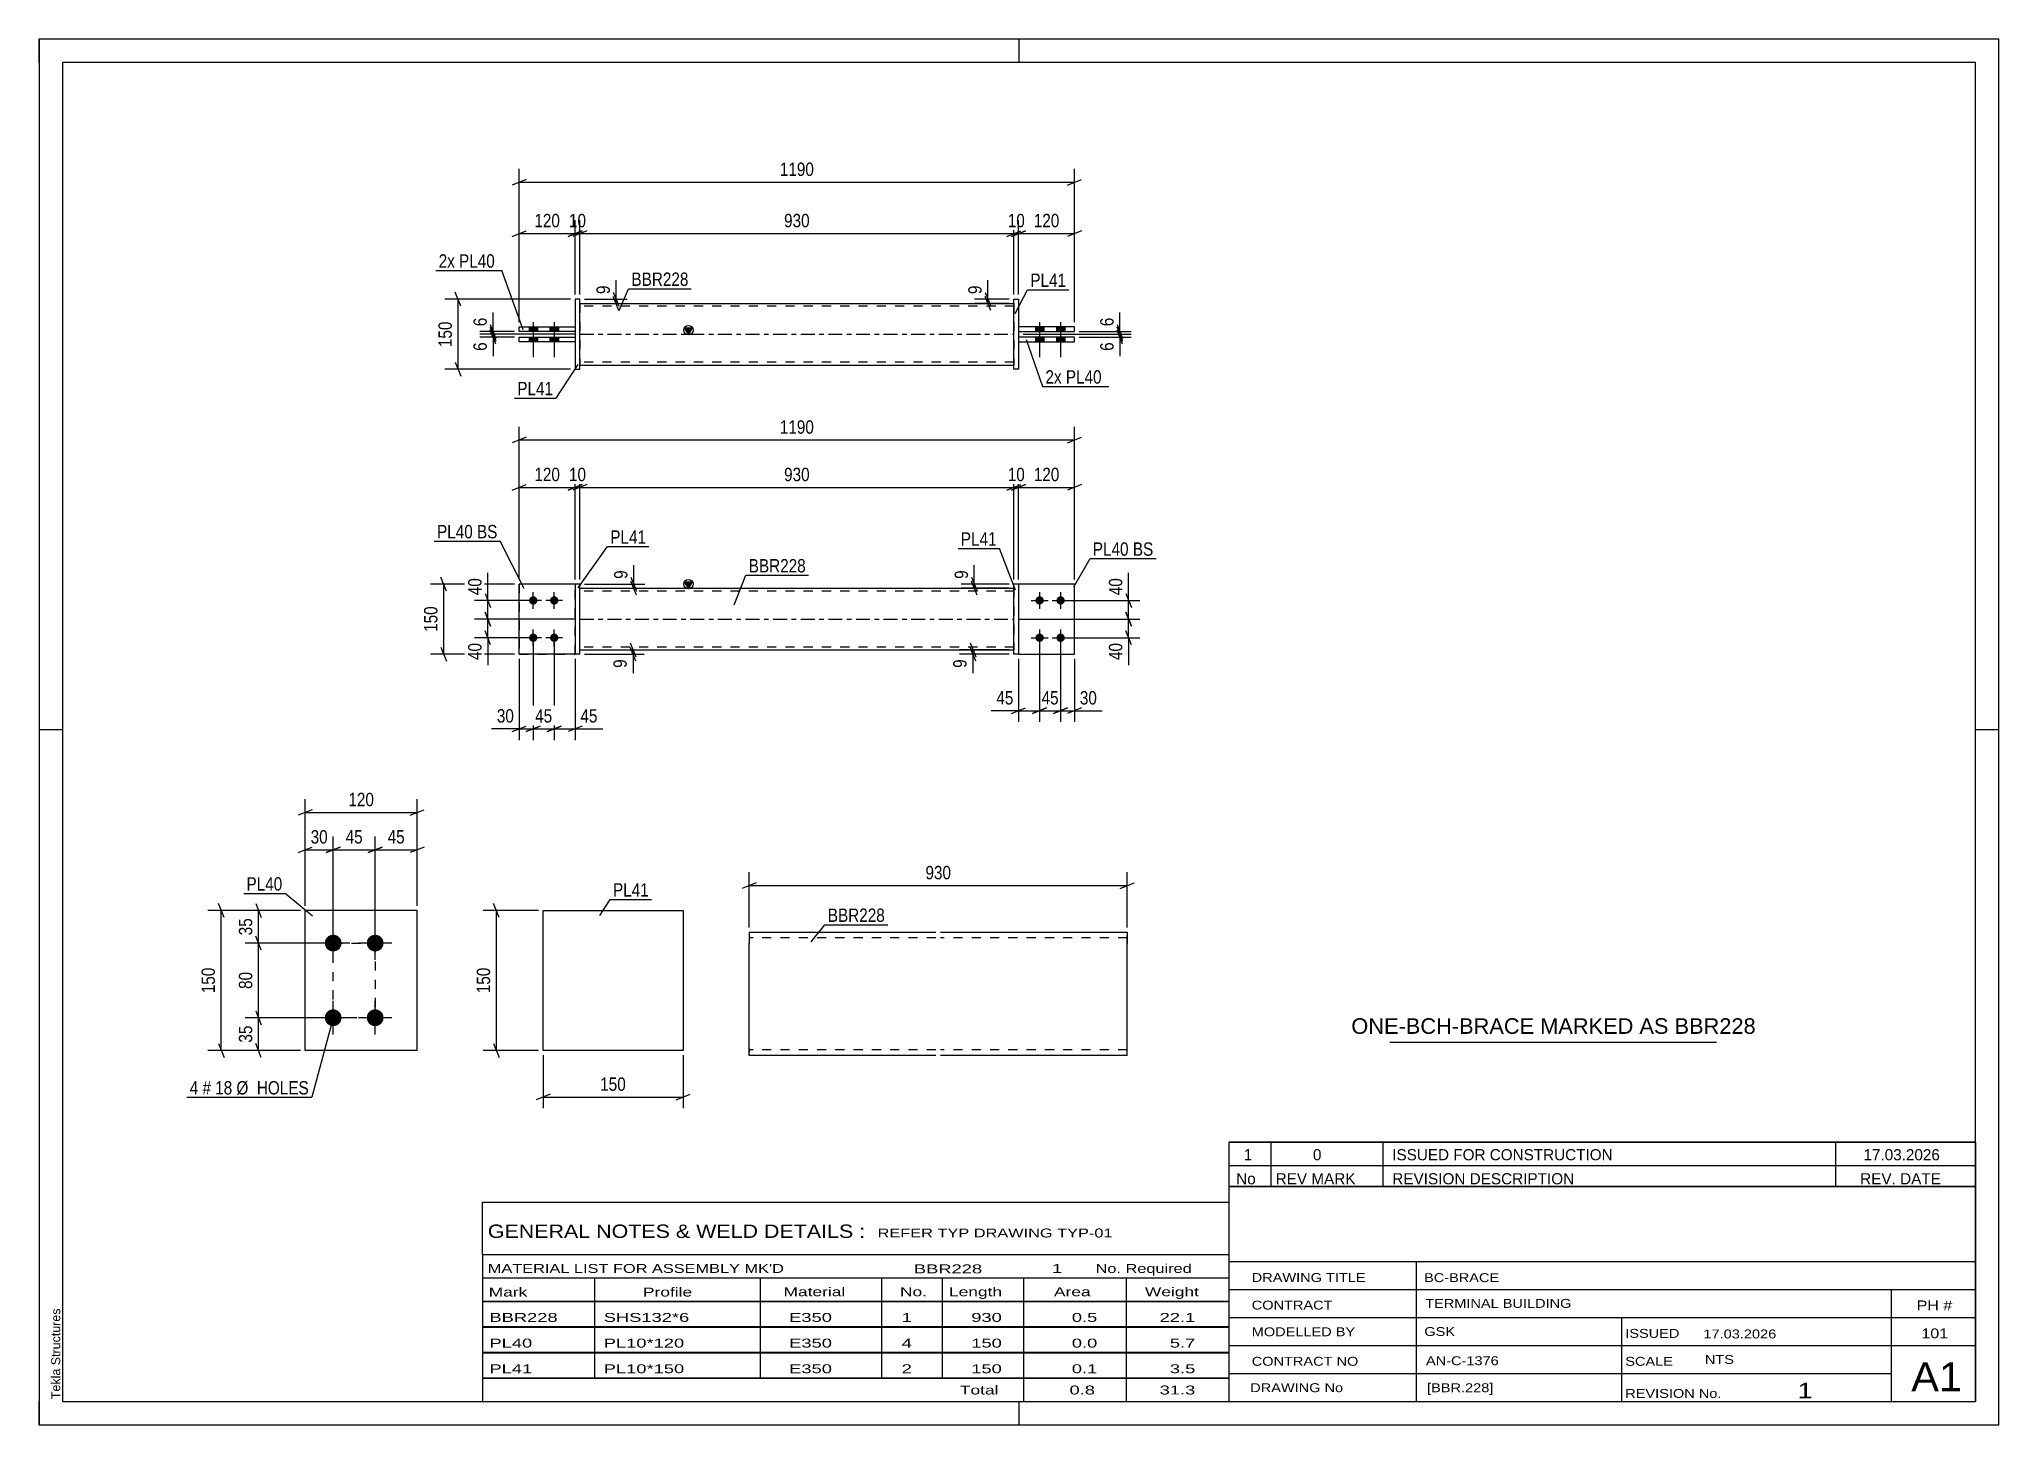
# Model space of a CAD drawing. Header units: millimetres. Extents: x 0 to 420, y 0 to 297.
import ezdxf

# ---------------------------------------------------------------- set-up
doc = ezdxf.new("R2010")
doc.units = ezdxf.units.MM
doc.linetypes.add('DXK_LINE_DOT2', pattern=[3.9198, 1.9599, -1.9599])
doc.linetypes.add('DXK_LINE_DOT3', pattern=[5.9187, 2.979, -0.9799, 0.9799, -0.9799])
doc.styles.add('Arial', font='ARIAL.TTF', dxfattribs={"height": 0.2})
doc.styles.add('Arial Narrow', font='ARIALN.TTF', dxfattribs={"height": 0.2})

# ---------------------------------------------------------------- blocks, each defined once
blk = doc.blocks.new('Unknown-581593224-1127')
at = {"color": 5, "linetype": 'Continuous'}
for p, q in [((420, 297), (0, 297)), ((0, 297), (0, 0)), ((0, 292), (0, 297)), ((210, 292), (210, 297)), ((420, 0), (420, 297)), ((415, 292), (5, 292)), ((5, 292), (5, 5)), ((415, 5), (415, 292)), ((5, 149), (0, 149)), ((420, 149), (415, 149)), ((0, 0), (0, 5)), ((5, 5), (415, 5)), ((210, 0), (210, 5)), ((0, 0), (420, 0))]:
    blk.add_line(p, q, dxfattribs=at)
at = {"color": 174, "linetype": 'Continuous', "style": 'Arial'}
blk.add_text('Tekla Structures', height=1.9102, rotation=90, dxfattribs=at).set_placement((4.5, 5.5))
blk = doc.blocks.new('Part-581593224-1392 - 1364')
at = {"color": 2, "linetype": 'Continuous'}
for p, q in [((209.92, 180.2), (208.92, 180.2)), ((208.92, 165.2), (208.92, 180.2)), ((209.92, 180.2), (209.92, 165.2)), ((209.92, 165.2), (208.92, 165.2))]:
    blk.add_line(p, q, dxfattribs=at)
blk = doc.blocks.new('Bolt-581593224-1403 - 1364')
at = {"linetype": 'Continuous'}
for points in [[(105.88, 175.8, -1), (105.88, 177.6, -1)], [(110.38, 175.8, -1), (110.38, 177.6, -1)], [(105.88, 167.8, -1), (105.88, 169.6, -1)], [(110.38, 167.8, -1), (110.38, 169.6, -1)]]:
    blk.add_hatch(color=1, dxfattribs=at).paths.add_polyline_path(points)
at = {"color": 1, "linetype": 'Continuous'}
for p, q in [((107.68, 176.7), (104.08, 176.7)), ((105.88, 174.9), (105.88, 178.5)), ((112.18, 176.7), (108.58, 176.7)), ((110.38, 174.9), (110.38, 178.5)), ((107.68, 168.7), (104.08, 168.7)), ((105.88, 166.9), (105.88, 170.5)), ((112.18, 168.7), (108.58, 168.7)), ((110.38, 166.9), (110.38, 170.5))]:
    blk.add_line(p, q, dxfattribs=at)
blk = doc.blocks.new('Bolt-581593224-1404 - 1364')
at = {"linetype": 'Continuous'}
for points in [[(214.42, 177.6, -1), (214.42, 175.8, -1)], [(218.92, 177.6, -1), (218.92, 175.8, -1)], [(214.42, 169.6, -1), (214.42, 167.8, -1)], [(218.92, 169.6, -1), (218.92, 167.8, -1)]]:
    blk.add_hatch(color=1, dxfattribs=at).paths.add_polyline_path(points)
at = {"color": 1, "linetype": 'Continuous'}
for p, q in [((212.62, 176.7), (216.22, 176.7)), ((214.42, 178.5), (214.42, 174.9)), ((217.12, 176.7), (220.72, 176.7)), ((218.92, 178.5), (218.92, 174.9)), ((212.62, 168.7), (216.22, 168.7)), ((214.42, 170.5), (214.42, 166.9)), ((217.12, 168.7), (220.72, 168.7)), ((218.92, 170.5), (218.92, 166.9))]:
    blk.add_line(p, q, dxfattribs=at)
blk = doc.blocks.new('Part-581593224-1409 - 1364')
at = {"color": 2, "linetype": 'Continuous'}
for p, q in [((115.88, 180.2), (114.88, 180.2)), ((114.88, 180.2), (114.88, 165.2)), ((115.88, 165.2), (115.88, 180.2)), ((115.88, 165.2), (114.88, 165.2))]:
    blk.add_line(p, q, dxfattribs=at)
blk = doc.blocks.new('Part-581593224-1424 - 1364')
at = {"color": 7, "linetype": 'DXK_LINE_DOT2'}
for p, q in [((114.88, 180.2), (102.88, 180.2)), ((102.88, 180.2), (102.88, 165.2)), ((114.88, 165.2), (114.88, 180.2)), ((102.88, 165.2), (114.88, 165.2))]:
    blk.add_line(p, q, dxfattribs=at)
blk = doc.blocks.new('Part-581593224-1429 - 1364')
at = {"color": 2, "linetype": 'Continuous'}
for p, q in [((114.88, 180.2), (102.88, 180.2)), ((102.88, 165.2), (102.88, 180.2)), ((114.88, 165.2), (102.88, 165.2))]:
    blk.add_line(p, q, dxfattribs=at)
at = {"color": 7, "linetype": 'DXK_LINE_DOT2'}
blk.add_line((114.88, 165.2), (114.88, 180.2), dxfattribs=at)
blk = doc.blocks.new('Part-581593224-1444 - 1364')
at = {"linetype": 'Continuous'}
blk.add_hatch(color=2, dxfattribs=at).paths.add_polyline_path([(139.14, 179.3), (138.34, 180.7), (139.94, 180.7)])
at = {"color": 2, "linetype": 'Continuous'}
for p, q in [((139.14, 179.3), (138.34, 180.7)), ((138.34, 180.7), (139.94, 180.7)), ((139.94, 180.7), (139.14, 179.3)), ((115.88, 179.3), (208.92, 179.3)), ((115.88, 166.1), (208.92, 166.1))]:
    blk.add_line(p, q, dxfattribs=at)
at = {"color": 7, "linetype": 'DXK_LINE_DOT2'}
for p, q in [((115.88, 166.1), (115.88, 179.3)), ((208.92, 178.7), (115.88, 178.7)), ((208.92, 179.3), (208.92, 166.1)), ((208.92, 166.7), (115.88, 166.7))]:
    blk.add_line(p, q, dxfattribs=at)
at = {"color": 7, "linetype": 'DXK_LINE_DOT3'}
blk.add_line((115.88, 172.7), (208.92, 172.7), dxfattribs=at)
at = {"color": 2, "linetype": 'Continuous'}
blk.add_circle((139.14, 180.2), 1, dxfattribs=at)
blk = doc.blocks.new('Part-581593224-1449 - 1364')
at = {"color": 2, "linetype": 'Continuous'}
for p, q in [((221.92, 180.2), (209.92, 180.2)), ((221.92, 165.2), (221.92, 180.2)), ((209.92, 165.2), (221.92, 165.2))]:
    blk.add_line(p, q, dxfattribs=at)
at = {"color": 7, "linetype": 'DXK_LINE_DOT2'}
blk.add_line((209.92, 180.2), (209.92, 165.2), dxfattribs=at)
blk = doc.blocks.new('Part-581593224-1454 - 1364')
at = {"color": 7, "linetype": 'DXK_LINE_DOT2'}
for p, q in [((221.92, 180.2), (209.92, 180.2)), ((209.92, 180.2), (209.92, 165.2)), ((221.92, 165.2), (221.92, 180.2)), ((209.92, 165.2), (221.92, 165.2))]:
    blk.add_line(p, q, dxfattribs=at)
blk = doc.blocks.new('Part-581593224-1786 - 1771')
at = {"color": 2, "linetype": 'Continuous'}
for p, q in [((102.88, 235.35), (114.88, 235.35)), ((102.88, 234.35), (102.88, 235.35)), ((114.88, 235.35), (114.88, 234.35)), ((114.88, 234.35), (102.88, 234.35))]:
    blk.add_line(p, q, dxfattribs=at)
blk = doc.blocks.new('Part-581593224-1781 - 1771')
at = {"color": 2, "linetype": 'Continuous'}
for p, q in [((115.88, 241.25), (114.88, 241.25)), ((114.88, 241.25), (114.88, 226.25)), ((115.88, 226.25), (115.88, 241.25)), ((114.88, 226.25), (115.88, 226.25))]:
    blk.add_line(p, q, dxfattribs=at)
blk = doc.blocks.new('Part-581593224-1791 - 1771')
at = {"color": 2, "linetype": 'Continuous'}
for p, q in [((102.88, 232.15), (102.88, 233.15)), ((102.88, 233.15), (114.88, 233.15)), ((114.88, 232.15), (102.88, 232.15)), ((114.88, 233.15), (114.88, 232.15))]:
    blk.add_line(p, q, dxfattribs=at)
blk = doc.blocks.new('Bolt-581593224-1775 - 1771')
at = {"linetype": 'Continuous'}
for points in [[(104.98, 234.35), (106.78, 234.35), (106.78, 235.35), (104.98, 235.35)], [(104.98, 234.35), (106.78, 234.35), (106.78, 235.35), (104.98, 235.35)], [(109.48, 234.35), (111.28, 234.35), (111.28, 235.35), (109.48, 235.35)], [(109.48, 234.35), (111.28, 234.35), (111.28, 235.35), (109.48, 235.35)], [(104.98, 232.15), (106.78, 232.15), (106.78, 233.15), (104.98, 233.15)], [(104.98, 232.15), (106.78, 232.15), (106.78, 233.15), (104.98, 233.15)], [(109.48, 232.15), (111.28, 232.15), (111.28, 233.15), (109.48, 233.15)], [(109.48, 232.15), (111.28, 232.15), (111.28, 233.15), (109.48, 233.15)]]:
    blk.add_hatch(color=1, dxfattribs=at).paths.add_polyline_path(points)
at = {"color": 1, "linetype": 'Continuous'}
for p, q in [((104.98, 235.35), (104.98, 234.35)), ((104.98, 235.35), (104.98, 234.35)), ((105.88, 236.35), (105.88, 228.85)), ((105.88, 236.35), (105.88, 228.85)), ((106.78, 235.35), (106.78, 234.35)), ((106.78, 235.35), (106.78, 234.35)), ((109.48, 235.35), (109.48, 234.35)), ((109.48, 235.35), (109.48, 234.35)), ((110.38, 236.35), (110.38, 228.85)), ((110.38, 236.35), (110.38, 228.85)), ((111.28, 235.35), (111.28, 234.35)), ((111.28, 235.35), (111.28, 234.35)), ((104.98, 233.15), (104.98, 232.15)), ((104.98, 233.15), (104.98, 232.15)), ((106.78, 233.15), (106.78, 232.15)), ((106.78, 233.15), (106.78, 232.15)), ((109.48, 233.15), (109.48, 232.15)), ((109.48, 233.15), (109.48, 232.15)), ((111.28, 233.15), (111.28, 232.15)), ((111.28, 233.15), (111.28, 232.15))]:
    blk.add_line(p, q, dxfattribs=at)
blk = doc.blocks.new('Bolt-581593224-1776 - 1771')
at = {"linetype": 'Continuous'}
for points in [[(215.32, 235.34), (213.52, 235.34), (213.52, 234.34), (215.32, 234.34)], [(215.32, 235.34), (213.52, 235.34), (213.52, 234.34), (215.32, 234.34)], [(219.82, 235.34), (218.02, 235.34), (218.02, 234.34), (219.82, 234.34)], [(219.82, 235.34), (218.02, 235.34), (218.02, 234.34), (219.82, 234.34)], [(215.32, 233.14), (213.52, 233.14), (213.52, 232.14), (215.32, 232.14)], [(215.32, 233.14), (213.52, 233.14), (213.52, 232.14), (215.32, 232.14)], [(219.82, 233.14), (218.02, 233.14), (218.02, 232.14), (219.82, 232.14)], [(219.82, 233.14), (218.02, 233.14), (218.02, 232.14), (219.82, 232.14)]]:
    blk.add_hatch(color=1, dxfattribs=at).paths.add_polyline_path(points)
at = {"color": 1, "linetype": 'Continuous'}
for p, q in [((213.52, 235.34), (213.52, 234.34)), ((213.52, 235.34), (213.52, 234.34)), ((214.42, 236.34), (214.42, 228.84)), ((214.42, 236.34), (214.42, 228.84)), ((215.32, 235.34), (215.32, 234.34)), ((215.32, 235.34), (215.32, 234.34)), ((218.02, 235.34), (218.02, 234.34)), ((218.02, 235.34), (218.02, 234.34)), ((218.92, 236.34), (218.92, 228.84)), ((218.92, 236.34), (218.92, 228.84)), ((219.82, 235.34), (219.82, 234.34)), ((219.82, 235.34), (219.82, 234.34)), ((213.52, 233.14), (213.52, 232.14)), ((213.52, 233.14), (213.52, 232.14)), ((215.32, 233.14), (215.32, 232.14)), ((215.32, 233.14), (215.32, 232.14)), ((218.02, 233.14), (218.02, 232.14)), ((218.02, 233.14), (218.02, 232.14)), ((219.82, 233.14), (219.82, 232.14)), ((219.82, 233.14), (219.82, 232.14))]:
    blk.add_line(p, q, dxfattribs=at)
blk = doc.blocks.new('Part-581593224-1796 - 1771')
at = {"color": 2, "linetype": 'Continuous'}
for p, q in [((208.92, 226.24), (208.92, 241.24)), ((208.92, 241.24), (209.92, 241.24)), ((209.92, 241.24), (209.92, 226.24)), ((209.92, 226.24), (208.92, 226.24))]:
    blk.add_line(p, q, dxfattribs=at)
blk = doc.blocks.new('Part-581593224-1801 - 1771')
at = {"linetype": 'Continuous'}
blk.add_hatch(color=2, dxfattribs=at).paths.add_polyline_path([(139.14, 233.74), (138.34, 235.14), (139.94, 235.14)])
at = {"color": 2, "linetype": 'Continuous'}
for p, q in [((115.88, 240.34), (208.92, 240.34)), ((139.14, 233.74), (138.34, 235.14)), ((138.34, 235.14), (139.94, 235.14)), ((139.94, 235.14), (139.14, 233.74)), ((115.88, 227.14), (208.92, 227.14))]:
    blk.add_line(p, q, dxfattribs=at)
at = {"color": 7, "linetype": 'DXK_LINE_DOT2'}
for p, q in [((115.88, 240.34), (115.88, 227.14)), ((208.92, 239.74), (115.88, 239.74)), ((208.92, 240.34), (208.92, 227.14)), ((208.92, 227.74), (115.88, 227.74))]:
    blk.add_line(p, q, dxfattribs=at)
at = {"color": 7, "linetype": 'DXK_LINE_DOT3'}
blk.add_line((115.88, 233.74), (208.92, 233.74), dxfattribs=at)
at = {"color": 2, "linetype": 'Continuous'}
blk.add_circle((139.14, 234.64), 1, dxfattribs=at)
blk = doc.blocks.new('Part-581593224-1806 - 1771')
at = {"color": 2, "linetype": 'Continuous'}
for p, q in [((221.92, 233.14), (209.92, 233.14)), ((209.92, 233.14), (209.92, 232.14)), ((209.92, 232.14), (221.92, 232.14)), ((221.92, 232.14), (221.92, 233.14))]:
    blk.add_line(p, q, dxfattribs=at)
blk = doc.blocks.new('Part-581593224-1811 - 1771')
at = {"color": 2, "linetype": 'Continuous'}
for p, q in [((221.92, 235.34), (209.92, 235.34)), ((209.92, 235.34), (209.92, 234.34)), ((221.92, 234.34), (221.92, 235.34)), ((209.92, 234.34), (221.92, 234.34))]:
    blk.add_line(p, q, dxfattribs=at)
blk = doc.blocks.new('Part-581593224-2055 - 2048')
at = {"color": 2, "linetype": 'Continuous'}
for p, q in [((81.01, 110.25), (57.01, 110.25)), ((57.01, 80.25), (57.01, 110.25)), ((81.01, 80.25), (81.01, 110.25)), ((81.01, 80.25), (57.01, 80.25))]:
    blk.add_line(p, q, dxfattribs=at)
blk = doc.blocks.new('Bolt-581593224-2116 - 2048')
at = {"linetype": 'Continuous'}
for points in [[(63.01, 101.45, -1), (63.01, 105.05, -1)], [(72.01, 101.45, -1), (72.01, 105.05, -1)], [(63.01, 85.45, -1), (63.01, 89.05, -1)], [(72.01, 85.45, -1), (72.01, 89.05, -1)]]:
    blk.add_hatch(color=1, dxfattribs=at).paths.add_polyline_path(points)
at = {"color": 1, "linetype": 'Continuous'}
for p, q in [((63.01, 99.65), (63.01, 106.85)), ((72.01, 99.65), (72.01, 106.85)), ((66.61, 103.25), (59.41, 103.25)), ((75.61, 103.25), (68.41, 103.25)), ((63.01, 83.65), (63.01, 90.85)), ((72.01, 83.65), (72.01, 90.85)), ((66.61, 87.25), (59.41, 87.25)), ((75.61, 87.25), (68.41, 87.25))]:
    blk.add_line(p, q, dxfattribs=at)
blk = doc.blocks.new('Part-581593224-2263 - 2257')
at = {"color": 2, "linetype": 'Continuous'}
for p, q in [((107.99, 110.25), (137.99, 110.25)), ((107.99, 80.25), (107.99, 110.25)), ((137.99, 110.25), (137.99, 80.25)), ((137.99, 80.25), (107.99, 80.25))]:
    blk.add_line(p, q, dxfattribs=at)
blk = doc.blocks.new('Part-581593224-2286 - 2280')
at = {"color": 2, "linetype": 'Continuous'}
for p, q in [((152.19, 105.58), (152.19, 103.18)), ((152.19, 105.58), (192.19, 105.58)), ((193.19, 105.58), (233.19, 105.58)), ((233.19, 105.58), (233.19, 105.4)), ((233.19, 105.4), (233.19, 103.18)), ((152.19, 80.67), (152.19, 103.18)), ((233.19, 79.18), (233.19, 103.18)), ((152.19, 79.37), (152.19, 80.67)), ((152.19, 79.18), (152.19, 79.37)), ((192.19, 79.18), (152.19, 79.18)), ((233.19, 79.18), (193.19, 79.18))]:
    blk.add_line(p, q, dxfattribs=at)
at = {"color": 7, "linetype": 'DXK_LINE_DOT2'}
for p, q in [((192.19, 104.38), (152.19, 104.38)), ((233.19, 104.38), (193.19, 104.38)), ((233.19, 103.18), (233.19, 104.88)), ((152.19, 80.67), (152.19, 79.89)), ((152.19, 80.38), (152.19, 80.48)), ((192.19, 80.38), (152.19, 80.38)), ((233.19, 80.38), (193.19, 80.38)), ((233.19, 80.38), (233.19, 80.48))]:
    blk.add_line(p, q, dxfattribs=at)
blk = doc.blocks.new('Rectangle-581593224-2242 - 2048')
at = {"color": 1, "linetype": 'DXK_LINE_DOT2'}
blk.add_lwpolyline([(63.01, 103.25), (72.01, 103.25), (72.01, 87.25), (63.01, 87.25), (63.01, 103.25)], close=True, dxfattribs=at)
blk = doc.blocks.new('StraightDimension-581593224-1456 - 1364')
at = {"color": 7, "linetype": 'Continuous'}
for p, q in [((199.82, 181.7), (201.02, 178.7)), ((201.02, 177.8), (199.82, 180.8)), ((207.92, 180.2), (197.57, 180.2)), ((207.92, 179.3), (197.57, 179.3)), ((200.42, 179.3), (200.42, 180.2))]:
    blk.add_line(p, q, dxfattribs=at)
at = {"color": 0}
blk.add_wipeout([(199.67, 183.75), (195.47, 183.75), (195.47, 180.72), (199.67, 180.72)], dxfattribs=at)
at = {"color": 7, "linetype": 'Continuous'}
blk.add_line((200.42, 180.2), (200.42, 184.28), dxfattribs=at)
blk.add_line((200.42, 180.2), (200.42, 184.28), dxfattribs=at)
at = {"color": 3, "style": 'Arial Narrow'}
blk.add_text('9', height=2.86, rotation=90.0002, dxfattribs=at).set_placement((199.07, 181.32))
blk = doc.blocks.new('StraightDimension-581593224-1467 - 1364')
at = {"color": 7, "linetype": 'Continuous'}
for p, q in [((219.92, 176.7), (235.88, 176.7)), ((232.88, 178.2), (234.08, 175.2)), ((233.48, 172.7), (233.48, 176.7)), ((209.92, 172.7), (235.88, 172.7)), ((234.08, 171.2), (232.88, 174.2))]:
    blk.add_line(p, q, dxfattribs=at)
at = {"color": 0}
blk.add_wipeout([(232.73, 182.08), (228.53, 182.08), (228.53, 177.22), (232.73, 177.22)], dxfattribs=at)
at = {"color": 7, "linetype": 'Continuous'}
blk.add_line((233.48, 176.7), (233.48, 182.6), dxfattribs=at)
blk.add_line((233.48, 176.7), (233.48, 182.6), dxfattribs=at)
at = {"color": 3, "style": 'Arial Narrow'}
blk.add_text('40', height=2.863, rotation=90.0002, dxfattribs=at).set_placement((232.13, 177.82))
blk = doc.blocks.new('StraightDimension-581593224-1718 - 1364')
at = {"color": 7, "linetype": 'Continuous'}
for p, q in [((102.88, 181.2), (102.88, 203.77)), ((114.88, 181.2), (114.88, 203.77)), ((101.38, 200.32), (104.38, 201.52)), ((102.88, 200.92), (114.88, 200.92)), ((116.38, 201.52), (113.38, 200.32))]:
    blk.add_line(p, q, dxfattribs=at)
at = {"color": 0}
blk.add_wipeout([(112.22, 201.67), (112.22, 205.87), (105.53, 205.87), (105.53, 201.67)], dxfattribs=at)
at = {"color": 3, "style": 'Arial Narrow'}
blk.add_text('120', height=2.863, dxfattribs=at).set_placement((106.13, 202.27))
blk = doc.blocks.new('StraightDimension-581593224-1590 - 1364')
at = {"color": 7, "linetype": 'Continuous'}
for p, q in [((126.83, 181.7), (128.03, 178.7)), ((128.03, 177.8), (126.83, 180.8)), ((116.88, 180.2), (129.83, 180.2)), ((116.88, 179.3), (129.83, 179.3)), ((127.43, 179.3), (127.43, 180.2))]:
    blk.add_line(p, q, dxfattribs=at)
at = {"color": 0}
blk.add_wipeout([(126.68, 183.75), (122.48, 183.75), (122.48, 180.72), (126.68, 180.72)], dxfattribs=at)
at = {"color": 7, "linetype": 'Continuous'}
blk.add_line((127.43, 180.2), (127.43, 184.28), dxfattribs=at)
blk.add_line((127.43, 180.2), (127.43, 184.28), dxfattribs=at)
at = {"color": 3, "style": 'Arial Narrow'}
blk.add_text('9', height=2.86, rotation=90.0002, dxfattribs=at).set_placement((126.08, 181.32))
blk = doc.blocks.new('StraightDimension-581593224-1599 - 1364')
at = {"color": 7, "linetype": 'Continuous'}
for p, q in [((116.88, 166.1), (129.68, 166.1)), ((116.88, 165.2), (129.68, 165.2)), ((126.68, 167.6), (127.88, 164.6)), ((127.88, 163.7), (126.68, 166.7)), ((127.28, 165.2), (127.28, 166.1))]:
    blk.add_line(p, q, dxfattribs=at)
at = {"color": 0}
blk.add_wipeout([(126.53, 164.67), (122.33, 164.67), (122.33, 161.65), (126.53, 161.65)], dxfattribs=at)
at = {"color": 7, "linetype": 'Continuous'}
blk.add_line((127.28, 165.2), (127.28, 161.12), dxfattribs=at)
blk.add_line((127.28, 165.2), (127.28, 161.12), dxfattribs=at)
at = {"color": 3, "style": 'Arial Narrow'}
blk.add_text('9', height=2.86, rotation=90.0002, dxfattribs=at).set_placement((125.93, 162.25))
blk = doc.blocks.new('StraightDimension-581593224-1530 - 1364')
at = {"color": 7, "linetype": 'Continuous'}
for p, q in [((214.42, 167.7), (214.42, 150.65)), ((218.92, 167.7), (218.92, 150.65)), ((212.92, 152.45), (215.92, 153.65)), ((214.42, 153.05), (218.92, 153.05)), ((220.42, 153.65), (217.42, 152.45))]:
    blk.add_line(p, q, dxfattribs=at)
at = {"color": 0}
blk.add_wipeout([(219.09, 153.8), (219.09, 158), (214.24, 158), (214.24, 153.8)], dxfattribs=at)
at = {"color": 3, "style": 'Arial Narrow'}
blk.add_text('45', height=2.863, dxfattribs=at).set_placement((214.84, 154.4))
blk = doc.blocks.new('StraightDimension-581593224-1540 - 1364')
at = {"color": 7, "linetype": 'Continuous'}
for p, q in [((218.92, 167.7), (218.92, 150.65)), ((221.92, 164.2), (221.92, 150.65)), ((217.42, 152.45), (220.42, 153.65)), ((218.92, 153.05), (221.92, 153.05)), ((223.42, 153.65), (220.42, 152.45))]:
    blk.add_line(p, q, dxfattribs=at)
at = {"color": 0}
blk.add_wipeout([(227.3, 153.8), (227.3, 158), (222.44, 158), (222.44, 153.8)], dxfattribs=at)
at = {"color": 7, "linetype": 'Continuous'}
blk.add_line((221.92, 153.05), (227.82, 153.05), dxfattribs=at)
blk.add_line((221.92, 153.05), (227.82, 153.05), dxfattribs=at)
at = {"color": 3, "style": 'Arial Narrow'}
blk.add_text('30', height=2.863, dxfattribs=at).set_placement((223.04, 154.4))
blk = doc.blocks.new('StraightDimension-581593224-1653 - 1364')
at = {"color": 7, "linetype": 'Continuous'}
for p, q in [((209.92, 181.2), (209.92, 203.77)), ((221.92, 181.2), (221.92, 203.77)), ((208.42, 200.32), (211.42, 201.52)), ((209.92, 200.92), (221.92, 200.92)), ((223.42, 201.52), (220.42, 200.32))]:
    blk.add_line(p, q, dxfattribs=at)
at = {"color": 0}
blk.add_wipeout([(219.26, 201.67), (219.26, 205.87), (212.57, 205.87), (212.57, 201.67)], dxfattribs=at)
at = {"color": 3, "style": 'Arial Narrow'}
blk.add_text('120', height=2.863, dxfattribs=at).set_placement((213.17, 202.27))
blk = doc.blocks.new('StraightDimension-581593224-1692 - 1364')
at = {"color": 7, "linetype": 'Continuous'}
for p, q in [((115.88, 181.2), (115.88, 203.77)), ((208.92, 181.2), (208.92, 203.77)), ((117.38, 201.52), (114.38, 200.32)), ((115.88, 200.92), (208.92, 200.92)), ((207.42, 200.32), (210.42, 201.52))]:
    blk.add_line(p, q, dxfattribs=at)
at = {"color": 0}
blk.add_wipeout([(165.74, 201.67), (165.74, 205.87), (159.05, 205.87), (159.05, 201.67)], dxfattribs=at)
at = {"color": 3, "style": 'Arial Narrow'}
blk.add_text('930', height=2.863, dxfattribs=at).set_placement((159.65, 202.27))
blk = doc.blocks.new('StraightDimension-581593224-1628 - 1364')
at = {"color": 7, "linetype": 'Continuous'}
for p, q in [((102.88, 164.2), (102.88, 146.78)), ((105.88, 167.7), (105.88, 146.78)), ((101.38, 148.58), (104.38, 149.78)), ((102.88, 149.18), (105.88, 149.18)), ((107.38, 149.78), (104.38, 148.58))]:
    blk.add_line(p, q, dxfattribs=at)
at = {"color": 0}
blk.add_wipeout([(102.35, 149.93), (102.35, 154.13), (97.49, 154.13), (97.49, 149.93)], dxfattribs=at)
at = {"color": 7, "linetype": 'Continuous'}
blk.add_line((102.88, 149.18), (96.97, 149.18), dxfattribs=at)
blk.add_line((102.88, 149.18), (96.97, 149.18), dxfattribs=at)
at = {"color": 3, "style": 'Arial Narrow'}
blk.add_text('30', height=2.863, dxfattribs=at).set_placement((98.09, 150.53))
blk = doc.blocks.new('StraightDimension-581593224-1675 - 1364')
at = {"color": 7, "linetype": 'Continuous'}
for p, q in [((208.92, 181.2), (208.92, 203.77)), ((209.92, 181.2), (209.92, 203.77)), ((207.42, 200.32), (210.42, 201.52)), ((211.42, 201.52), (208.42, 200.32)), ((208.92, 200.92), (209.92, 200.92))]:
    blk.add_line(p, q, dxfattribs=at)
at = {"color": 0}
blk.add_wipeout([(211.84, 201.67), (211.84, 205.87), (206.99, 205.87), (206.99, 201.67)], dxfattribs=at)
at = {"color": 3, "style": 'Arial Narrow'}
blk.add_text('10', height=2.863, dxfattribs=at).set_placement((207.59, 202.27))
blk = doc.blocks.new('StraightDimension-581593224-1486 - 1364')
at = {"color": 7, "linetype": 'Continuous'}
for p, q in [((209.92, 172.7), (235.88, 172.7)), ((232.88, 174.2), (234.08, 171.2)), ((233.48, 168.7), (233.48, 172.7)), ((219.92, 168.7), (235.88, 168.7)), ((234.08, 167.2), (232.88, 170.2))]:
    blk.add_line(p, q, dxfattribs=at)
at = {"color": 0}
blk.add_wipeout([(232.73, 168.17), (228.53, 168.17), (228.53, 163.32), (232.73, 163.32)], dxfattribs=at)
at = {"color": 7, "linetype": 'Continuous'}
blk.add_line((233.48, 168.7), (233.48, 162.79), dxfattribs=at)
blk.add_line((233.48, 168.7), (233.48, 162.79), dxfattribs=at)
at = {"color": 3, "style": 'Arial Narrow'}
blk.add_text('40', height=2.863, rotation=90.0002, dxfattribs=at).set_placement((232.13, 163.92))
blk = doc.blocks.new('StraightDimension-581593224-1500 - 1364')
at = {"color": 7, "linetype": 'Continuous'}
for p, q in [((87.3, 178.7), (86.1, 181.7)), ((101.88, 180.2), (83.85, 180.2)), ((86.7, 165.2), (86.7, 180.2)), ((101.88, 165.2), (83.85, 165.2)), ((86.1, 166.7), (87.3, 163.7))]:
    blk.add_line(p, q, dxfattribs=at)
at = {"color": 0}
blk.add_wipeout([(85.95, 176.04), (81.75, 176.04), (81.75, 169.36), (85.95, 169.36)], dxfattribs=at)
at = {"color": 3, "style": 'Arial Narrow'}
blk.add_text('150', height=2.863, rotation=90.0002, dxfattribs=at).set_placement((85.35, 169.96))
blk = doc.blocks.new('StraightDimension-581593224-1514 - 1364')
at = {"color": 7, "linetype": 'Continuous'}
for p, q in [((209.92, 164.2), (209.92, 150.65)), ((214.42, 167.7), (214.42, 150.65)), ((208.42, 152.45), (211.42, 153.65)), ((209.92, 153.05), (214.42, 153.05)), ((215.92, 153.65), (212.92, 152.45))]:
    blk.add_line(p, q, dxfattribs=at)
at = {"color": 0}
blk.add_wipeout([(209.39, 153.8), (209.39, 158), (204.54, 158), (204.54, 153.8)], dxfattribs=at)
at = {"color": 7, "linetype": 'Continuous'}
blk.add_line((209.92, 153.05), (204.01, 153.05), dxfattribs=at)
blk.add_line((209.92, 153.05), (204.01, 153.05), dxfattribs=at)
at = {"color": 3, "style": 'Arial Narrow'}
blk.add_text('45', height=2.863, dxfattribs=at).set_placement((205.14, 154.4))
blk = doc.blocks.new('StraightDimension-581593224-1554 - 1364')
at = {"color": 7, "linetype": 'Continuous'}
for p, q in [((207.92, 166.1), (197.27, 166.1)), ((207.92, 165.2), (197.27, 165.2)), ((199.52, 167.6), (200.72, 164.6)), ((200.72, 163.7), (199.52, 166.7)), ((200.12, 165.2), (200.12, 166.1))]:
    blk.add_line(p, q, dxfattribs=at)
at = {"color": 0}
blk.add_wipeout([(199.37, 164.67), (195.17, 164.67), (195.17, 161.65), (199.37, 161.65)], dxfattribs=at)
at = {"color": 7, "linetype": 'Continuous'}
blk.add_line((200.12, 165.2), (200.12, 161.12), dxfattribs=at)
blk.add_line((200.12, 165.2), (200.12, 161.12), dxfattribs=at)
at = {"color": 3, "style": 'Arial Narrow'}
blk.add_text('9', height=2.86, rotation=90.0002, dxfattribs=at).set_placement((198.77, 162.25))
blk = doc.blocks.new('StraightDimension-581593224-1563 - 1364')
at = {"color": 7, "linetype": 'Continuous'}
for p, q in [((104.88, 176.7), (93.3, 176.7)), ((95.55, 178.2), (96.75, 175.2)), ((96.15, 172.7), (96.15, 176.7)), ((114.88, 172.7), (93.3, 172.7)), ((96.75, 171.2), (95.55, 174.2))]:
    blk.add_line(p, q, dxfattribs=at)
at = {"color": 0}
blk.add_wipeout([(95.4, 182.08), (91.2, 182.08), (91.2, 177.22), (95.4, 177.22)], dxfattribs=at)
at = {"color": 7, "linetype": 'Continuous'}
blk.add_line((96.15, 176.7), (96.15, 182.6), dxfattribs=at)
blk.add_line((96.15, 176.7), (96.15, 182.6), dxfattribs=at)
at = {"color": 3, "style": 'Arial Narrow'}
blk.add_text('40', height=2.863, rotation=90.0002, dxfattribs=at).set_placement((94.8, 177.82))
blk = doc.blocks.new('StraightDimension-581593224-1576 - 1364')
at = {"color": 7, "linetype": 'Continuous'}
for p, q in [((114.88, 172.7), (93.3, 172.7)), ((95.55, 174.2), (96.75, 171.2)), ((96.15, 168.7), (96.15, 172.7)), ((104.88, 168.7), (93.3, 168.7)), ((96.75, 167.2), (95.55, 170.2))]:
    blk.add_line(p, q, dxfattribs=at)
at = {"color": 0}
blk.add_wipeout([(95.4, 168.17), (91.2, 168.17), (91.2, 163.32), (95.4, 163.32)], dxfattribs=at)
at = {"color": 7, "linetype": 'Continuous'}
blk.add_line((96.15, 168.7), (96.15, 162.79), dxfattribs=at)
blk.add_line((96.15, 168.7), (96.15, 162.79), dxfattribs=at)
at = {"color": 3, "style": 'Arial Narrow'}
blk.add_text('40', height=2.863, rotation=90.0002, dxfattribs=at).set_placement((94.8, 163.92))
blk = doc.blocks.new('StraightDimension-581593224-1608 - 1364')
at = {"color": 7, "linetype": 'Continuous'}
for p, q in [((110.38, 167.7), (110.38, 146.78)), ((114.88, 164.2), (114.88, 146.78)), ((108.88, 148.58), (111.88, 149.78)), ((110.38, 149.18), (114.88, 149.18)), ((116.38, 149.78), (113.38, 148.58))]:
    blk.add_line(p, q, dxfattribs=at)
at = {"color": 0}
blk.add_wipeout([(120.26, 149.93), (120.26, 154.13), (115.4, 154.13), (115.4, 149.93)], dxfattribs=at)
at = {"color": 7, "linetype": 'Continuous'}
blk.add_line((114.88, 149.18), (120.78, 149.18), dxfattribs=at)
blk.add_line((114.88, 149.18), (120.78, 149.18), dxfattribs=at)
at = {"color": 3, "style": 'Arial Narrow'}
blk.add_text('45', height=2.863, dxfattribs=at).set_placement((116, 150.53))
blk = doc.blocks.new('StraightDimension-581593224-1621 - 1364')
at = {"color": 7, "linetype": 'Continuous'}
for p, q in [((105.88, 167.7), (105.88, 146.78)), ((110.38, 167.7), (110.38, 146.78)), ((104.38, 148.58), (107.38, 149.78)), ((105.88, 149.18), (110.38, 149.18)), ((111.88, 149.78), (108.88, 148.58))]:
    blk.add_line(p, q, dxfattribs=at)
at = {"color": 0}
blk.add_wipeout([(110.55, 149.93), (110.55, 154.13), (105.7, 154.13), (105.7, 149.93)], dxfattribs=at)
at = {"color": 3, "style": 'Arial Narrow'}
blk.add_text('45', height=2.863, dxfattribs=at).set_placement((106.3, 150.53))
blk = doc.blocks.new('StraightDimension-581593224-1639 - 1364')
at = {"color": 7, "linetype": 'Continuous'}
for p, q in [((104.38, 211.69), (101.38, 210.49)), ((102.88, 181.2), (102.88, 213.94)), ((102.88, 211.09), (221.92, 211.09)), ((220.42, 210.49), (223.42, 211.69)), ((221.92, 181.2), (221.92, 213.94))]:
    blk.add_line(p, q, dxfattribs=at)
at = {"color": 0}
blk.add_wipeout([(166.65, 211.84), (166.65, 216.04), (158.14, 216.04), (158.14, 211.84)], dxfattribs=at)
at = {"color": 3, "style": 'Arial Narrow'}
blk.add_text('1190', height=2.863, dxfattribs=at).set_placement((158.74, 212.44))
blk = doc.blocks.new('StraightDimension-581593224-1701 - 1364')
at = {"color": 7, "linetype": 'Continuous'}
for p, q in [((114.88, 181.2), (114.88, 203.77)), ((115.88, 181.2), (115.88, 203.77)), ((113.38, 200.32), (116.38, 201.52)), ((117.38, 201.52), (114.38, 200.32)), ((114.88, 200.92), (115.88, 200.92))]:
    blk.add_line(p, q, dxfattribs=at)
at = {"color": 0}
blk.add_wipeout([(117.8, 201.67), (117.8, 205.87), (112.95, 205.87), (112.95, 201.67)], dxfattribs=at)
at = {"color": 3, "style": 'Arial Narrow'}
blk.add_text('10', height=2.863, dxfattribs=at).set_placement((113.55, 202.27))
blk = doc.blocks.new('StraightDimension-581593224-1824 - 1771')
at = {"color": 7, "linetype": 'Continuous'}
for p, q in [((114.88, 242.25), (114.88, 258.19)), ((115.88, 242.25), (115.88, 258.19)), ((113.38, 254.74), (116.38, 255.94)), ((117.38, 255.94), (114.38, 254.74)), ((114.88, 255.34), (115.88, 255.34))]:
    blk.add_line(p, q, dxfattribs=at)
at = {"color": 0}
blk.add_wipeout([(117.8, 256.09), (117.8, 260.29), (112.95, 260.29), (112.95, 256.09)], dxfattribs=at)
at = {"color": 3, "style": 'Arial Narrow'}
blk.add_text('10', height=2.863, dxfattribs=at).set_placement((113.55, 256.69))
blk = doc.blocks.new('StraightDimension-581593224-1834 - 1771')
at = {"color": 7, "linetype": 'Continuous'}
for p, q in [((102.88, 236.35), (102.88, 258.19)), ((114.88, 242.25), (114.88, 258.19)), ((101.38, 254.74), (104.38, 255.94)), ((102.88, 255.34), (114.88, 255.34)), ((116.38, 255.94), (113.38, 254.74))]:
    blk.add_line(p, q, dxfattribs=at)
at = {"color": 0}
blk.add_wipeout([(112.22, 256.09), (112.22, 260.29), (105.53, 260.29), (105.53, 256.09)], dxfattribs=at)
at = {"color": 3, "style": 'Arial Narrow'}
blk.add_text('120', height=2.863, dxfattribs=at).set_placement((106.13, 256.69))
blk = doc.blocks.new('StraightDimension-581593224-1939 - 1771')
at = {"color": 7, "linetype": 'Continuous'}
for p, q in [((231.01, 235.84), (232.21, 232.84)), ((232.21, 232.24), (231.01, 235.24)), ((210.92, 233.74), (234.01, 233.74)), ((222.92, 234.34), (234.01, 234.34)), ((231.61, 233.74), (231.61, 234.34))]:
    blk.add_line(p, q, dxfattribs=at)
at = {"color": 0}
blk.add_wipeout([(230.86, 237.9), (226.66, 237.9), (226.66, 234.87), (230.86, 234.87)], dxfattribs=at)
at = {"color": 7, "linetype": 'Continuous'}
blk.add_line((231.61, 234.34), (231.61, 238.42), dxfattribs=at)
blk.add_line((231.61, 234.34), (231.61, 238.42), dxfattribs=at)
at = {"color": 3, "style": 'Arial Narrow'}
blk.add_text('6', height=2.86, rotation=90.0002, dxfattribs=at).set_placement((230.26, 235.47))
blk = doc.blocks.new('StraightDimension-581593224-1875 - 1771')
at = {"color": 7, "linetype": 'Continuous'}
for p, q in [((113.88, 241.25), (86.93, 241.25)), ((90.38, 239.74), (89.18, 242.75)), ((89.78, 226.25), (89.78, 241.25)), ((89.18, 227.75), (90.38, 224.74)), ((113.88, 226.25), (86.93, 226.25))]:
    blk.add_line(p, q, dxfattribs=at)
at = {"color": 0}
blk.add_wipeout([(89.03, 237.09), (84.83, 237.09), (84.83, 230.4), (89.03, 230.4)], dxfattribs=at)
at = {"color": 3, "style": 'Arial Narrow'}
blk.add_text('150', height=2.863, rotation=90.0002, dxfattribs=at).set_placement((88.43, 231))
blk = doc.blocks.new('StraightDimension-581593224-1886 - 1771')
at = {"color": 7, "linetype": 'Continuous'}
for p, q in [((116.88, 241.25), (126.05, 241.25)), ((116.88, 240.34), (126.05, 240.34)), ((123.05, 242.75), (124.25, 239.74)), ((124.25, 238.84), (123.05, 241.84)), ((123.65, 240.34), (123.65, 241.25))]:
    blk.add_line(p, q, dxfattribs=at)
at = {"color": 0}
blk.add_wipeout([(122.9, 244.8), (118.7, 244.8), (118.7, 241.77), (122.9, 241.77)], dxfattribs=at)
at = {"color": 7, "linetype": 'Continuous'}
blk.add_line((123.65, 241.25), (123.65, 245.32), dxfattribs=at)
blk.add_line((123.65, 241.25), (123.65, 245.32), dxfattribs=at)
at = {"color": 3, "style": 'Arial Narrow'}
blk.add_text('9', height=2.86, rotation=90.0002, dxfattribs=at).set_placement((122.3, 242.37))
blk = doc.blocks.new('StraightDimension-581593224-1813 - 1771')
at = {"color": 7, "linetype": 'Continuous'}
for p, q in [((102.88, 236.34), (102.88, 269.19)), ((221.92, 236.34), (221.92, 269.19)), ((104.38, 266.94), (101.38, 265.74)), ((102.88, 266.34), (221.92, 266.34)), ((220.42, 265.74), (223.42, 266.94))]:
    blk.add_line(p, q, dxfattribs=at)
at = {"color": 0}
blk.add_wipeout([(166.65, 267.09), (166.65, 271.29), (158.14, 271.29), (158.14, 267.09)], dxfattribs=at)
at = {"color": 3, "style": 'Arial Narrow'}
blk.add_text('1190', height=2.863, dxfattribs=at).set_placement((158.74, 267.69))
blk = doc.blocks.new('StraightDimension-581593224-1844 - 1771')
at = {"color": 7, "linetype": 'Continuous'}
for p, q in [((115.88, 242.24), (115.88, 258.19)), ((208.92, 242.24), (208.92, 258.19)), ((117.38, 255.94), (114.38, 254.74)), ((115.88, 255.34), (208.92, 255.34)), ((207.42, 254.74), (210.42, 255.94))]:
    blk.add_line(p, q, dxfattribs=at)
at = {"color": 0}
blk.add_wipeout([(165.74, 256.09), (165.74, 260.29), (159.05, 260.29), (159.05, 256.09)], dxfattribs=at)
at = {"color": 3, "style": 'Arial Narrow'}
blk.add_text('930', height=2.863, dxfattribs=at).set_placement((159.65, 256.69))
blk = doc.blocks.new('StraightDimension-581593224-1854 - 1771')
at = {"color": 7, "linetype": 'Continuous'}
for p, q in [((208.92, 242.24), (208.92, 258.19)), ((209.92, 242.24), (209.92, 258.19)), ((207.42, 254.74), (210.42, 255.94)), ((211.42, 255.94), (208.42, 254.74)), ((208.92, 255.34), (209.92, 255.34))]:
    blk.add_line(p, q, dxfattribs=at)
at = {"color": 0}
blk.add_wipeout([(211.84, 256.09), (211.84, 260.29), (206.99, 260.29), (206.99, 256.09)], dxfattribs=at)
at = {"color": 3, "style": 'Arial Narrow'}
blk.add_text('10', height=2.863, dxfattribs=at).set_placement((207.59, 256.69))
blk = doc.blocks.new('StraightDimension-581593224-1864 - 1771')
at = {"color": 7, "linetype": 'Continuous'}
for p, q in [((209.92, 242.24), (209.92, 258.19)), ((221.92, 236.34), (221.92, 258.19)), ((208.42, 254.74), (211.42, 255.94)), ((209.92, 255.34), (221.92, 255.34)), ((223.42, 255.94), (220.42, 254.74))]:
    blk.add_line(p, q, dxfattribs=at)
at = {"color": 0}
blk.add_wipeout([(219.26, 256.09), (219.26, 260.29), (212.57, 260.29), (212.57, 256.09)], dxfattribs=at)
at = {"color": 3, "style": 'Arial Narrow'}
blk.add_text('120', height=2.863, dxfattribs=at).set_placement((213.17, 256.69))
blk = doc.blocks.new('StraightDimension-581593224-1897 - 1771')
at = {"color": 7, "linetype": 'Continuous'}
for p, q in [((96.68, 235.85), (97.88, 232.85)), ((97.88, 232.24), (96.68, 235.24)), ((101.88, 234.35), (94.43, 234.35)), ((114.88, 233.74), (94.43, 233.74)), ((97.28, 233.74), (97.28, 234.35))]:
    blk.add_line(p, q, dxfattribs=at)
at = {"color": 0}
blk.add_wipeout([(96.53, 237.9), (92.33, 237.9), (92.33, 234.87), (96.53, 234.87)], dxfattribs=at)
at = {"color": 7, "linetype": 'Continuous'}
blk.add_line((97.28, 234.35), (97.28, 238.42), dxfattribs=at)
blk.add_line((97.28, 234.35), (97.28, 238.42), dxfattribs=at)
at = {"color": 3, "style": 'Arial Narrow'}
blk.add_text('6', height=2.86, rotation=90.0002, dxfattribs=at).set_placement((95.93, 235.47))
blk = doc.blocks.new('StraightDimension-581593224-1913 - 1771')
at = {"color": 7, "linetype": 'Continuous'}
for p, q in [((96.68, 235.24), (97.88, 232.24)), ((114.88, 233.74), (94.43, 233.74)), ((101.88, 233.15), (94.43, 233.15)), ((97.88, 231.65), (96.68, 234.65)), ((97.28, 233.15), (97.28, 233.74))]:
    blk.add_line(p, q, dxfattribs=at)
at = {"color": 0}
blk.add_wipeout([(96.53, 232.62), (92.33, 232.62), (92.33, 229.59), (96.53, 229.59)], dxfattribs=at)
at = {"color": 7, "linetype": 'Continuous'}
blk.add_line((97.28, 233.15), (97.28, 229.07), dxfattribs=at)
blk.add_line((97.28, 233.15), (97.28, 229.07), dxfattribs=at)
at = {"color": 3, "style": 'Arial Narrow'}
blk.add_text('6', height=2.86, rotation=90.0002, dxfattribs=at).set_placement((95.93, 230.19))
blk = doc.blocks.new('StraightDimension-581593224-1930 - 1771')
at = {"color": 7, "linetype": 'Continuous'}
for p, q in [((231.01, 235.24), (232.21, 232.24)), ((210.92, 233.74), (234.01, 233.74)), ((222.92, 233.14), (234.01, 233.14)), ((232.21, 231.64), (231.01, 234.64)), ((231.61, 233.14), (231.61, 233.74))]:
    blk.add_line(p, q, dxfattribs=at)
at = {"color": 0}
blk.add_wipeout([(230.86, 232.62), (226.66, 232.62), (226.66, 229.59), (230.86, 229.59)], dxfattribs=at)
at = {"color": 7, "linetype": 'Continuous'}
blk.add_line((231.61, 233.14), (231.61, 229.07), dxfattribs=at)
blk.add_line((231.61, 233.14), (231.61, 229.07), dxfattribs=at)
at = {"color": 3, "style": 'Arial Narrow'}
blk.add_text('6', height=2.86, rotation=90.0002, dxfattribs=at).set_placement((230.26, 230.19))
blk = doc.blocks.new('StraightDimension-581593224-1949 - 1771')
at = {"color": 7, "linetype": 'Continuous'}
for p, q in [((207.92, 241.24), (200.49, 241.24)), ((207.92, 240.34), (200.49, 240.34)), ((202.74, 242.74), (203.94, 239.74)), ((203.94, 238.84), (202.74, 241.84)), ((203.34, 240.34), (203.34, 241.24))]:
    blk.add_line(p, q, dxfattribs=at)
at = {"color": 0}
blk.add_wipeout([(202.59, 244.8), (198.39, 244.8), (198.39, 241.77), (202.59, 241.77)], dxfattribs=at)
at = {"color": 7, "linetype": 'Continuous'}
blk.add_line((203.34, 241.24), (203.34, 245.32), dxfattribs=at)
blk.add_line((203.34, 241.24), (203.34, 245.32), dxfattribs=at)
at = {"color": 3, "style": 'Arial Narrow'}
blk.add_text('9', height=2.86, rotation=90.0002, dxfattribs=at).set_placement((201.99, 242.37))
blk = doc.blocks.new('StraightDimension-581593224-2149 - 2048')
at = {"color": 7, "linetype": 'Continuous'}
for p, q in [((46.41, 88.75), (47.61, 85.75)), ((62.01, 87.25), (44.16, 87.25)), ((47.01, 80.25), (47.01, 87.25)), ((56.01, 80.25), (44.16, 80.25)), ((47.61, 78.75), (46.41, 81.75))]:
    blk.add_line(p, q, dxfattribs=at)
at = {"color": 0}
blk.add_wipeout([(46.26, 86.18), (42.06, 86.18), (42.06, 81.32), (46.26, 81.32)], dxfattribs=at)
at = {"color": 3, "style": 'Arial Narrow'}
blk.add_text('35', height=2.863, rotation=90.0002, dxfattribs=at).set_placement((45.66, 81.92))
blk = doc.blocks.new('StraightDimension-581593224-2183 - 2048')
at = {"color": 7, "linetype": 'Continuous'}
for p, q in [((72.01, 104.25), (72.01, 126.1)), ((81.01, 111.25), (81.01, 126.1)), ((70.51, 122.65), (73.51, 123.85)), ((72.01, 123.25), (81.01, 123.25)), ((82.51, 123.85), (79.51, 122.65))]:
    blk.add_line(p, q, dxfattribs=at)
at = {"color": 0}
blk.add_wipeout([(78.94, 124), (78.94, 128.2), (74.08, 128.2), (74.08, 124)], dxfattribs=at)
at = {"color": 3, "style": 'Arial Narrow'}
blk.add_text('45', height=2.863, dxfattribs=at).set_placement((74.68, 124.6))
blk = doc.blocks.new('StraightDimension-581593224-2136 - 2048')
at = {"color": 7, "linetype": 'Continuous'}
for p, q in [((62.01, 103.25), (44.16, 103.25)), ((47.61, 101.75), (46.41, 104.75)), ((47.01, 87.25), (47.01, 103.25)), ((46.41, 88.75), (47.61, 85.75)), ((62.01, 87.25), (44.16, 87.25))]:
    blk.add_line(p, q, dxfattribs=at)
at = {"color": 0}
blk.add_wipeout([(46.26, 97.68), (42.06, 97.68), (42.06, 92.82), (46.26, 92.82)], dxfattribs=at)
at = {"color": 3, "style": 'Arial Narrow'}
blk.add_text('80', height=2.863, rotation=90.0002, dxfattribs=at).set_placement((45.66, 93.42))
blk = doc.blocks.new('StraightDimension-581593224-2120 - 2048')
at = {"color": 7, "linetype": 'Continuous'}
for p, q in [((56.01, 110.25), (44.16, 110.25)), ((46.41, 111.75), (47.61, 108.75)), ((47.01, 103.25), (47.01, 110.25)), ((62.01, 103.25), (44.16, 103.25)), ((47.61, 101.75), (46.41, 104.75))]:
    blk.add_line(p, q, dxfattribs=at)
at = {"color": 0}
blk.add_wipeout([(46.26, 109.18), (42.06, 109.18), (42.06, 104.32), (46.26, 104.32)], dxfattribs=at)
at = {"color": 3, "style": 'Arial Narrow'}
blk.add_text('35', height=2.863, rotation=90.0002, dxfattribs=at).set_placement((45.66, 104.92))
blk = doc.blocks.new('StraightDimension-581593224-2166 - 2048')
at = {"color": 7, "linetype": 'Continuous'}
for p, q in [((56.01, 110.25), (36.16, 110.25)), ((39.61, 108.75), (38.41, 111.75)), ((39.01, 80.25), (39.01, 110.25)), ((56.01, 80.25), (36.16, 80.25)), ((38.41, 81.75), (39.61, 78.75))]:
    blk.add_line(p, q, dxfattribs=at)
at = {"color": 0}
blk.add_wipeout([(38.26, 98.59), (34.06, 98.59), (34.06, 91.91), (38.26, 91.91)], dxfattribs=at)
at = {"color": 3, "style": 'Arial Narrow'}
blk.add_text('150', height=2.863, rotation=90.0002, dxfattribs=at).set_placement((37.66, 92.51))
blk = doc.blocks.new('StraightDimension-581593224-2199 - 2048')
at = {"color": 7, "linetype": 'Continuous'}
for p, q in [((63.01, 104.25), (63.01, 126.1)), ((72.01, 104.25), (72.01, 126.1)), ((61.51, 122.65), (64.51, 123.85)), ((63.01, 123.25), (72.01, 123.25)), ((73.51, 123.85), (70.51, 122.65))]:
    blk.add_line(p, q, dxfattribs=at)
at = {"color": 0}
blk.add_wipeout([(69.94, 124), (69.94, 128.2), (65.08, 128.2), (65.08, 124)], dxfattribs=at)
at = {"color": 3, "style": 'Arial Narrow'}
blk.add_text('45', height=2.863, dxfattribs=at).set_placement((65.68, 124.6))
blk = doc.blocks.new('StraightDimension-581593224-2209 - 2048')
at = {"color": 7, "linetype": 'Continuous'}
for p, q in [((57.01, 111.25), (57.01, 126.1)), ((63.01, 104.25), (63.01, 126.1)), ((55.51, 122.65), (58.51, 123.85)), ((57.01, 123.25), (63.01, 123.25)), ((64.51, 123.85), (61.51, 122.65))]:
    blk.add_line(p, q, dxfattribs=at)
at = {"color": 0}
blk.add_wipeout([(62.44, 124), (62.44, 128.2), (57.58, 128.2), (57.58, 124)], dxfattribs=at)
at = {"color": 3, "style": 'Arial Narrow'}
blk.add_text('30', height=2.863, dxfattribs=at).set_placement((58.18, 124.6))
blk = doc.blocks.new('StraightDimension-581593224-2223 - 2048')
at = {"color": 7, "linetype": 'Continuous'}
for p, q in [((58.51, 131.85), (55.51, 130.65)), ((57.01, 111.25), (57.01, 134.1)), ((57.01, 131.25), (81.01, 131.25)), ((79.51, 130.65), (82.51, 131.85)), ((81.01, 111.25), (81.01, 134.1))]:
    blk.add_line(p, q, dxfattribs=at)
at = {"color": 0}
blk.add_wipeout([(72.36, 132), (72.36, 136.2), (65.67, 136.2), (65.67, 132)], dxfattribs=at)
at = {"color": 3, "style": 'Arial Narrow'}
blk.add_text('120', height=2.863, dxfattribs=at).set_placement((66.27, 132.6))
blk = doc.blocks.new('StraightDimension-581593224-2265 - 2257')
at = {"color": 7, "linetype": 'Continuous'}
for p, q in [((107.99, 79.25), (107.99, 67.85)), ((137.99, 79.25), (137.99, 67.85)), ((109.49, 70.85), (106.49, 69.65)), ((107.99, 70.25), (137.99, 70.25)), ((136.49, 69.65), (139.49, 70.85))]:
    blk.add_line(p, q, dxfattribs=at)
at = {"color": 0}
blk.add_wipeout([(126.33, 71), (126.33, 75.2), (119.64, 75.2), (119.64, 71)], dxfattribs=at)
at = {"color": 3, "style": 'Arial Narrow'}
blk.add_text('150', height=2.863, dxfattribs=at).set_placement((120.24, 71.6))
blk = doc.blocks.new('StraightDimension-581593224-2270 - 2257')
at = {"color": 7, "linetype": 'Continuous'}
for p, q in [((106.99, 110.25), (95.14, 110.25)), ((98.59, 108.75), (97.39, 111.75)), ((97.99, 80.25), (97.99, 110.25)), ((106.99, 80.25), (95.14, 80.25)), ((97.39, 81.75), (98.59, 78.75))]:
    blk.add_line(p, q, dxfattribs=at)
at = {"color": 0}
blk.add_wipeout([(97.24, 98.59), (93.04, 98.59), (93.04, 91.91), (97.24, 91.91)], dxfattribs=at)
at = {"color": 3, "style": 'Arial Narrow'}
blk.add_text('150', height=2.863, rotation=90.0002, dxfattribs=at).set_placement((96.64, 92.51))
blk = doc.blocks.new('StraightDimension-581593224-2291 - 2280')
at = {"color": 7, "linetype": 'Continuous'}
for p, q in [((152.19, 106.58), (152.19, 118.43)), ((233.19, 106.58), (233.19, 118.43)), ((153.69, 116.18), (150.69, 114.98)), ((152.19, 115.58), (233.19, 115.58)), ((231.69, 114.98), (234.69, 116.18))]:
    blk.add_line(p, q, dxfattribs=at)
at = {"color": 0}
blk.add_wipeout([(196.04, 116.33), (196.04, 120.53), (189.35, 120.53), (189.35, 116.33)], dxfattribs=at)
at = {"color": 3, "style": 'Arial Narrow'}
blk.add_text('930', height=2.863, dxfattribs=at).set_placement((189.95, 116.93))
blk = doc.blocks.new('Unknown-581593224-2910')
at = {"color": 7, "linetype": 'Continuous'}
for p, q in [((95, 47.75), (255, 47.75)), ((95, 36.5), (95, 47.75)), ((255, 47.75), (255, 36.5)), ((95, 36.5), (255, 36.5)), ((95, 36.5), (95, 31.5)), ((255, 36.5), (255, 31.5)), ((95, 31.5), (255, 31.5)), ((95, 31.5), (95, 26.5)), ((119, 31.5), (119, 26.5)), ((154.5, 31.5), (154.5, 26.5)), ((180.5, 31.5), (180.5, 26.5)), ((193.5, 31.5), (193.5, 26.5)), ((211, 31.5), (211, 26.5)), ((233, 31.5), (233, 26.5)), ((255, 31.5), (255, 26.5)), ((95, 26.5), (255, 26.5)), ((95, 26.45), (95, 21.05)), ((95, 26.45), (255, 26.45)), ((119, 26.5), (119, 21)), ((154.5, 26.5), (154.5, 21)), ((180.5, 26.5), (180.5, 21)), ((193.5, 26.5), (193.5, 21)), ((211, 26.5), (211, 21)), ((233, 26.5), (233, 21)), ((255, 26.45), (255, 21.05)), ((95, 21.05), (255, 21.05)), ((119, 21), (119, 15.5)), ((154.5, 21), (154.5, 15.5)), ((180.5, 21), (180.5, 15.5)), ((193.5, 21), (193.5, 15.5)), ((211, 21), (211, 15.5)), ((233, 21), (233, 15.5)), ((95, 20.95), (95, 15.55)), ((95, 20.95), (255, 20.95)), ((255, 20.95), (255, 15.55)), ((95, 15.55), (255, 15.55)), ((95, 15.45), (95, 10.05)), ((95, 15.45), (255, 15.45)), ((119, 15.5), (119, 10)), ((154.5, 15.5), (154.5, 10)), ((180.5, 15.5), (180.5, 10)), ((193.5, 15.5), (193.5, 10)), ((211, 15.5), (211, 10)), ((233, 15.5), (233, 10)), ((255, 15.45), (255, 10.05)), ((95, 10.05), (255, 10.05)), ((95, 10), (255, 10)), ((95, 10), (95, 5)), ((211, 10), (211, 5)), ((233, 10), (233, 5)), ((255, 10), (255, 5)), ((95, 5), (255, 5))]:
    blk.add_line(p, q, dxfattribs=at)
at = {"color": 7, "style": 'Arial Narrow'}
for s, height, width, p in [('GENERAL NOTES & WELD DETAILS :', 2.8633, 1.4, (96.15, 40.06)), ('REFER TYP DRAWING TYP-01', 1.9089, 1.6, (179.7, 40.16)), ("MATERIAL LIST FOR ASSEMBLY MK'D", 1.9089, 1.6, (96.15, 32.56)), ('BBR228', 1.909, 1.794707, (187.48, 32.47)), ('1', 1.91, 1.794707, (217.08, 32.56)), ('No. Required', 1.9089, 1.6, (226.41, 32.56)), ('Mark', 1.909, 1.7, (96.34, 27.5)), ('Profile', 1.909, 1.7, (129.41, 27.5)), ('Material', 1.909, 1.7, (159.54, 27.56)), ('No.', 1.909, 1.7, (184.5, 27.56)), ('Length', 1.909, 1.7, (195, 27.56)), ('Area', 1.909, 1.7, (217.5, 27.56)), ('Weight', 1.909, 1.7, (237, 27.56))]:
    blk.add_text(s, height=height, dxfattribs=dict(at, width=width)).set_placement(p)
at = {"color": 7, "linetype": 'Continuous', "style": 'Arial Narrow'}
for s, height, width, p in [('BBR228', 1.909, 1.794707, (96.5, 22.06)), ('SHS132*6', 1.909, 1.794707, (121, 22.06)), ('E350', 1.909, 1.794707, (160.74, 22.06)), ('1', 1.91, 1.794707, (184.86, 22.06)), ('930', 1.909, 1.794707, (199.77, 22.06)), ('0.5', 1.909, 1.794707, (221.32, 22.06)), ('22.1', 1.909, 1.794707, (240.14, 22.06)), ('PL40', 1.909, 1.794707, (96.5, 16.56)), ('PL10*120', 1.909, 1.794707, (121, 16.56)), ('E350', 1.909, 1.794707, (160.74, 16.56)), ('4', 1.91, 1.794707, (184.86, 16.56)), ('150', 1.909, 1.794707, (199.77, 16.56)), ('0.0', 1.909, 1.794707, (221.32, 16.56)), ('5.7', 1.909, 1.794707, (242.33, 16.56)), ('PL41', 1.909, 1.794707, (96.5, 11.06)), ('PL10*150', 1.909, 1.794707, (121, 11.06)), ('E350', 1.909, 1.794707, (160.74, 11.06)), ('2', 1.91, 1.794707, (184.86, 11.06)), ('150', 1.909, 1.794707, (199.77, 11.06)), ('0.1', 1.909, 1.794707, (221.32, 11.06)), ('3.5', 1.909, 1.794707, (242.33, 11.06)), ('Total', 1.909, 1.7, (197.33, 6.5)), ('0.8', 1.909, 1.794707, (220.83, 6.5)), ('31.3', 1.909, 1.794707, (240.14, 6.5))]:
    blk.add_text(s, height=height, dxfattribs=dict(at, width=width)).set_placement(p)
blk = doc.blocks.new('Unknown-581593224-2908')
at = {"color": 7, "linetype": 'Continuous'}
for p, q in [((255, 51.05), (255, 5)), ((255, 51.05), (415, 51.05)), ((415, 51), (415, 5)), ((255, 35), (415, 35)), ((295.14, 35), (295.14, 5)), ((255, 29), (415, 29)), ((397, 5.05), (397, 29.05)), ((255, 23), (415, 23)), ((339.14, 23), (339.14, 5)), ((255, 17), (415, 17)), ((255, 11), (397, 11)), ((255, 5), (415, 5))]:
    blk.add_line(p, q, dxfattribs=at)
at = {"color": 7, "style": 'Arial Narrow'}
for s, height, width, p in [('DRAWING TITLE', 1.9089, 1.425378, (259.88, 30.61)), ('BC-BRACE', 1.909, 1.425378, (296.81, 30.59)), ('CONTRACT', 1.909, 1.425378, (259.88, 24.71)), ('TERMINAL BUILDING', 1.9089, 1.425378, (297.06, 25.07)), ('MODELLED BY', 1.9089, 1.425378, (259.88, 18.98)), ('GSK', 1.909, 1.425378, (296.88, 19.04)), ('ISSUED', 1.909, 1.425378, (339.94, 18.64)), ('17.03.2026', 1.909, 1.425378, (356.69, 18.52)), ('CONTRACT NO', 1.9089, 1.425378, (259.88, 12.66)), ('AN-C-1376', 1.909, 1.425378, (297.23, 12.78)), ('SCALE', 1.909, 1.425378, (339.94, 12.65)), ('A1', 6.204, 1.25, (401.24, 7.2)), ('DRAWING No', 1.909, 1.425378, (259.56, 7)), ('[BBR.228]', 1.909, 1.425378, (297.46, 6.99)), ('1', 3.34, 1.5, (376.91, 5.68)), ('REVISION No.', 1.9089, 1.425378, (339.94, 5.77))]:
    blk.add_text(s, height=height, dxfattribs=dict(at, width=width)).set_placement(p)
at = {"color": 7, "linetype": 'Continuous', "style": 'Arial Narrow'}
for s, height, width, p in [('PH #', 2.1, 1.42538, (402.4, 24.55)), ('101', 2.1, 1.42538, (403.41, 18.55)), ('NTS', 1.909, 1.425378, (357, 13.05))]:
    blk.add_text(s, height=height, dxfattribs=dict(at, width=width)).set_placement(p)
blk = doc.blocks.new('Unknown-581593224-2909')
at = {"color": 7, "linetype": 'Continuous'}
for p, q in [((255, 60.55), (415, 60.55)), ((415, 60.55), (255, 60.55)), ((255, 60.55), (255, 55.55)), ((264, 60.55), (264, 55.55)), ((288, 60.55), (288, 55.55)), ((385, 60.55), (385, 55.55)), ((415, 60.55), (415, 55.55)), ((255, 55.55), (415, 55.55)), ((255, 55.55), (255, 51.05)), ((255, 55.55), (415, 55.55)), ((264, 55.55), (264, 51.05)), ((288, 55.55), (288, 51.05)), ((385, 55.55), (385, 51.05)), ((415, 55.55), (415, 51.05)), ((415, 51.05), (255, 51.05))]:
    blk.add_line(p, q, dxfattribs=at)
at = {"color": 7, "linetype": 'Continuous', "style": 'Arial Narrow'}
for s, height, width, p in [('1', 2.39, 1.196471, (258.16, 56.7)), ('0', 2.39, 1.196471, (273, 56.7)), ('ISSUED FOR CONSTRUCTION', 2.3861, 1.196471, (290, 56.7)), ('17.03.2026', 2.386, 1.196471, (391, 56.7)), ('No', 2.386, 1.2, (256.54, 51.55)), ('REV MARK', 2.386, 1.2, (265, 51.55)), ('REVISION DESCRIPTION', 2.3861, 1.2, (290, 51.55)), ('REV. DATE', 2.386, 1.2, (390.28, 51.55))]:
    blk.add_text(s, height=height, dxfattribs=dict(at, width=width)).set_placement(p)
blk = doc.blocks.new('Unknown-581593224-2911')
at = {"color": 7, "linetype": 'Continuous'}
blk.add_line((289.5, 82.05), (359.5, 82.05), dxfattribs=at)
at = {"color": 7, "style": 'Arial'}
blk.add_text('ONE-BCH-BRACE MARKED AS BBR228', height=3.3428, dxfattribs=at).set_placement((281.23, 83.8))
blk = doc.blocks.new('Mark-581593224-1387 - 1364')
at = {"color": 0}
blk.add_wipeout([(205.21, 188.44), (205.21, 191.44), (197.53, 191.44), (197.53, 188.44)], dxfattribs=at)
blk.add_wipeout([(205.21, 188.44), (205.21, 191.44), (197.53, 191.44), (197.53, 188.44)], dxfattribs=at)
at = {"color": 30, "linetype": 'Continuous'}
for p in [(196.93, 187.84), (209.25, 178.92)]:
    blk.add_line(p, (205.81, 187.84), dxfattribs=at)
at = {"color": 3, "style": 'Arial Narrow'}
blk.add_text('PL41', height=2.863, dxfattribs=at).set_placement((197.53, 188.44))
blk = doc.blocks.new('Mark-581593224-1405 - 1364')
at = {"color": 0}
blk.add_wipeout([(130.08, 188.85), (130.08, 191.85), (122.4, 191.85), (122.4, 188.85)], dxfattribs=at)
blk.add_wipeout([(130.08, 188.85), (130.08, 191.85), (122.4, 191.85), (122.4, 188.85)], dxfattribs=at)
at = {"color": 30, "linetype": 'Continuous'}
for p, q in [((115.52, 179.39), (121.8, 188.25)), ((121.8, 188.25), (130.68, 188.25))]:
    blk.add_line(p, q, dxfattribs=at)
at = {"color": 3, "style": 'Arial Narrow'}
blk.add_text('PL41', height=2.863, dxfattribs=at).set_placement((122.4, 188.85))
blk = doc.blocks.new('Mark-581593224-1440 - 1364')
at = {"color": 0}
blk.add_wipeout([(164.31, 182.7), (164.31, 185.7), (152.07, 185.7), (152.07, 182.7)], dxfattribs=at)
blk.add_wipeout([(164.31, 182.7), (164.31, 185.7), (152.07, 185.7), (152.07, 182.7)], dxfattribs=at)
at = {"color": 30, "linetype": 'Continuous'}
for p, q in [((148.96, 175.75), (151.47, 182.1)), ((151.47, 182.1), (164.91, 182.1))]:
    blk.add_line(p, q, dxfattribs=at)
at = {"color": 3, "style": 'Arial Narrow'}
blk.add_text('BBR228', height=2.863, dxfattribs=at).set_placement((152.07, 182.7))
blk = doc.blocks.new('MarkSet-581593224-1756 - 1364')
at = {"color": 0}
blk.add_wipeout([(92.93, 190.01), (92.93, 193.01), (85.26, 193.01), (85.26, 190.01)], dxfattribs=at)
blk.add_wipeout([(92.93, 190.01), (92.93, 193.01), (85.26, 193.01), (85.26, 190.01)], dxfattribs=at)
blk.add_wipeout([(98.22, 190.01), (98.22, 193.01), (93.83, 193.01), (93.83, 190.01)], dxfattribs=at)
blk.add_wipeout([(98.22, 190.01), (98.22, 193.01), (93.83, 193.01), (93.83, 190.01)], dxfattribs=at)
at = {"color": 30, "linetype": 'Continuous'}
for p in [(84.66, 189.41), (103.91, 179.26)]:
    blk.add_line(p, (98.82, 189.41), dxfattribs=at)
at = {"color": 3, "style": 'Arial Narrow'}
for s, p in [('PL40', (85.26, 190.01)), ('BS', (93.83, 190.01))]:
    blk.add_text(s, height=2.863, dxfattribs=at).set_placement(p)
blk = doc.blocks.new('MarkSet-581593224-1762 - 1364')
at = {"color": 0}
blk.add_wipeout([(233.5, 186.28), (233.5, 189.28), (225.82, 189.28), (225.82, 186.28)], dxfattribs=at)
blk.add_wipeout([(233.5, 186.28), (233.5, 189.28), (225.82, 189.28), (225.82, 186.28)], dxfattribs=at)
at = {"color": 30, "linetype": 'Continuous'}
blk.add_line((221.72, 179.62), (225.22, 185.68), dxfattribs=at)
at = {"color": 0}
blk.add_wipeout([(238.78, 186.28), (238.78, 189.28), (234.4, 189.28), (234.4, 186.28)], dxfattribs=at)
blk.add_wipeout([(238.78, 186.28), (238.78, 189.28), (234.4, 189.28), (234.4, 186.28)], dxfattribs=at)
at = {"color": 30, "linetype": 'Continuous'}
blk.add_line((225.22, 185.68), (239.38, 185.68), dxfattribs=at)
at = {"color": 3, "style": 'Arial Narrow'}
for s, p in [('PL40', (225.82, 186.28)), ('BS', (234.4, 186.28))]:
    blk.add_text(s, height=2.863, dxfattribs=at).set_placement(p)
blk = doc.blocks.new('Mark-581593224-1777 - 1771')
at = {"color": 0}
blk.add_wipeout([(110.15, 220.69), (110.15, 223.69), (102.47, 223.69), (102.47, 220.69)], dxfattribs=at)
blk.add_wipeout([(110.15, 220.69), (110.15, 223.69), (102.47, 223.69), (102.47, 220.69)], dxfattribs=at)
at = {"color": 30, "linetype": 'Continuous'}
for p in [(115.45, 227.28), (101.87, 220.09)]:
    blk.add_line(p, (110.75, 220.09), dxfattribs=at)
at = {"color": 3, "style": 'Arial Narrow'}
blk.add_text('PL41', height=2.863, dxfattribs=at).set_placement((102.47, 220.69))
blk = doc.blocks.new('Mark-581593224-1792 - 1771')
at = {"color": 0}
blk.add_wipeout([(220.11, 243.9), (220.11, 246.9), (212.43, 246.9), (212.43, 243.9)], dxfattribs=at)
blk.add_wipeout([(220.11, 243.9), (220.11, 246.9), (212.43, 246.9), (212.43, 243.9)], dxfattribs=at)
at = {"color": 30, "linetype": 'Continuous'}
for p, q in [((209.15, 238.22), (211.83, 243.3)), ((211.83, 243.3), (220.71, 243.3))]:
    blk.add_line(p, q, dxfattribs=at)
at = {"color": 3, "style": 'Arial Narrow'}
blk.add_text('PL41', height=2.863, dxfattribs=at).set_placement((212.43, 243.9))
blk = doc.blocks.new('Mark-581593224-1797 - 1771')
at = {"color": 0}
blk.add_wipeout([(139.17, 244.12), (139.17, 247.12), (126.93, 247.12), (126.93, 244.12)], dxfattribs=at)
blk.add_wipeout([(139.17, 244.12), (139.17, 247.12), (126.93, 247.12), (126.93, 244.12)], dxfattribs=at)
at = {"color": 30, "linetype": 'Continuous'}
for p, q in [((124.31, 238.86), (126.33, 243.52)), ((126.33, 243.52), (139.77, 243.52))]:
    blk.add_line(p, q, dxfattribs=at)
at = {"color": 3, "style": 'Arial Narrow'}
blk.add_text('BBR228', height=2.863, dxfattribs=at).set_placement((126.93, 244.12))
blk = doc.blocks.new('MarkSet-581593224-1981 - 1771')
at = {"color": 0}
blk.add_wipeout([(89.09, 248.03), (89.09, 251.03), (85.62, 251.03), (85.62, 248.03)], dxfattribs=at)
blk.add_wipeout([(89.09, 248.03), (89.09, 251.03), (85.62, 251.03), (85.62, 248.03)], dxfattribs=at)
blk.add_wipeout([(97.67, 248.03), (97.67, 251.03), (89.99, 251.03), (89.99, 248.03)], dxfattribs=at)
blk.add_wipeout([(97.67, 248.03), (97.67, 251.03), (89.99, 251.03), (89.99, 248.03)], dxfattribs=at)
at = {"color": 30, "linetype": 'Continuous'}
for p in [(85.02, 247.43), (103.72, 234.73)]:
    blk.add_line(p, (99.17, 247.43), dxfattribs=at)
at = {"color": 3, "style": 'Arial Narrow'}
for s, p in [('2x', (85.62, 248.03)), ('PL40', (89.99, 248.03))]:
    blk.add_text(s, height=2.863, dxfattribs=at).set_placement(p)
blk = doc.blocks.new('MarkSet-581593224-1987 - 1771')
at = {"color": 0}
blk.add_wipeout([(219.14, 223.18), (219.14, 226.18), (215.67, 226.18), (215.67, 223.18)], dxfattribs=at)
blk.add_wipeout([(219.14, 223.18), (219.14, 226.18), (215.67, 226.18), (215.67, 223.18)], dxfattribs=at)
at = {"color": 30, "linetype": 'Continuous'}
blk.add_line((211.54, 232.6), (215.07, 222.58), dxfattribs=at)
at = {"color": 0}
blk.add_wipeout([(227.72, 223.18), (227.72, 226.18), (220.04, 226.18), (220.04, 223.18)], dxfattribs=at)
blk.add_wipeout([(227.72, 223.18), (227.72, 226.18), (220.04, 226.18), (220.04, 223.18)], dxfattribs=at)
at = {"color": 30, "linetype": 'Continuous'}
blk.add_line((215.07, 222.58), (229.22, 222.58), dxfattribs=at)
at = {"color": 3, "style": 'Arial Narrow'}
for s, p in [('2x', (215.67, 223.18)), ('PL40', (220.04, 223.18))]:
    blk.add_text(s, height=2.863, dxfattribs=at).set_placement(p)
blk = doc.blocks.new('Mark-581593224-2051 - 2048')
at = {"color": 0}
blk.add_wipeout([(52.11, 114.51), (52.11, 117.51), (44.43, 117.51), (44.43, 114.51)], dxfattribs=at)
blk.add_wipeout([(52.11, 114.51), (52.11, 117.51), (44.43, 117.51), (44.43, 114.51)], dxfattribs=at)
at = {"color": 30, "linetype": 'Continuous'}
for p in [(43.83, 113.91), (58.6, 109.06)]:
    blk.add_line(p, (52.71, 113.91), dxfattribs=at)
at = {"color": 3, "style": 'Arial Narrow'}
blk.add_text('PL40', height=2.863, dxfattribs=at).set_placement((44.43, 114.51))
blk = doc.blocks.new('Mark-581593224-2112 - 2048')
at = {"color": 0}
blk.add_wipeout([(34.09, 70.81), (34.09, 73.81), (32.26, 73.81), (32.26, 70.81)], dxfattribs=at)
blk.add_wipeout([(34.09, 70.81), (34.09, 73.81), (32.26, 73.81), (32.26, 70.81)], dxfattribs=at)
blk.add_wipeout([(36.82, 70.81), (36.82, 73.81), (34.99, 73.81), (34.99, 70.81)], dxfattribs=at)
blk.add_wipeout([(36.82, 70.81), (36.82, 73.81), (34.99, 73.81), (34.99, 70.81)], dxfattribs=at)
at = {"color": 3, "style": 'Arial Narrow'}
blk.add_text('4', height=2.86, dxfattribs=at).set_placement((32.26, 70.81))
at = {"color": 0}
blk.add_wipeout([(41.37, 70.81), (41.37, 73.81), (37.72, 73.81), (37.72, 70.81)], dxfattribs=at)
blk.add_wipeout([(41.37, 70.81), (41.37, 73.81), (37.72, 73.81), (37.72, 70.81)], dxfattribs=at)
at = {"color": 3, "style": 'Arial Narrow'}
blk.add_text('#', height=2.86, dxfattribs=at).set_placement((34.99, 70.81))
at = {"color": 0}
blk.add_wipeout([(57.8, 70.81), (57.8, 73.81), (42.27, 73.81), (42.27, 70.81)], dxfattribs=at)
blk.add_wipeout([(57.8, 70.81), (57.8, 73.81), (42.27, 73.81), (42.27, 70.81)], dxfattribs=at)
at = {"color": 7, "linetype": 'Continuous'}
for p in [(63.01, 87.25), (31.66, 70.21)]:
    blk.add_line(p, (58.4, 70.21), dxfattribs=at)
at = {"color": 3, "style": 'Arial Narrow'}
for s, p in [('18', (37.72, 70.81)), ('Ø  HOLES', (42.27, 70.81))]:
    blk.add_text(s, height=2.863, dxfattribs=at).set_placement(p)
blk = doc.blocks.new('Mark-581593224-2259 - 2257')
at = {"color": 0}
blk.add_wipeout([(130.66, 113.23), (130.66, 116.23), (122.99, 116.23), (122.99, 113.23)], dxfattribs=at)
blk.add_wipeout([(130.66, 113.23), (130.66, 116.23), (122.99, 116.23), (122.99, 113.23)], dxfattribs=at)
at = {"color": 30, "linetype": 'Continuous'}
for p, q in [((120.15, 109.19), (122.39, 112.63)), ((122.39, 112.63), (131.26, 112.63))]:
    blk.add_line(p, q, dxfattribs=at)
at = {"color": 3, "style": 'Arial Narrow'}
blk.add_text('PL41', height=2.863, dxfattribs=at).set_placement((122.99, 113.23))
blk = doc.blocks.new('Mark-581593224-2282 - 2280')
at = {"color": 0}
blk.add_wipeout([(181.26, 107.8), (181.26, 110.8), (169.02, 110.8), (169.02, 107.8)], dxfattribs=at)
blk.add_wipeout([(181.26, 107.8), (181.26, 110.8), (169.02, 110.8), (169.02, 107.8)], dxfattribs=at)
at = {"color": 30, "linetype": 'Continuous'}
for p, q in [((165.44, 103.5), (168.42, 107.2)), ((168.42, 107.2), (181.86, 107.2))]:
    blk.add_line(p, q, dxfattribs=at)
at = {"color": 3, "style": 'Arial Narrow'}
blk.add_text('BBR228', height=2.863, dxfattribs=at).set_placement((169.02, 107.8))

msp = doc.modelspace()

# ---------------------------------------------------------------- block references
for name in ['Unknown-581593224-1127', 'Part-581593224-1781 - 1771', 'Part-581593224-1801 - 1771', 'Part-581593224-1796 - 1771', 'Part-581593224-1786 - 1771', 'Bolt-581593224-1775 - 1771', 'Part-581593224-1811 - 1771', 'Bolt-581593224-1776 - 1771', 'Part-581593224-1791 - 1771', 'Part-581593224-1806 - 1771', 'Part-581593224-1444 - 1364', 'Part-581593224-1424 - 1364', 'Part-581593224-1429 - 1364', 'Bolt-581593224-1403 - 1364', 'Part-581593224-1409 - 1364', 'Part-581593224-1392 - 1364', 'Part-581593224-1449 - 1364', 'Part-581593224-1454 - 1364', 'Bolt-581593224-1404 - 1364', 'Part-581593224-2055 - 2048', 'Part-581593224-2263 - 2257', 'Bolt-581593224-2116 - 2048', 'Part-581593224-2286 - 2280', 'Rectangle-581593224-2242 - 2048', 'Unknown-581593224-2911', 'Unknown-581593224-2909', 'Unknown-581593224-2908', 'Unknown-581593224-2910']:
    msp.add_blockref(name, (0, 0))

# ---------------------------------------------------------------- next in the draw order: block references
for name in ['StraightDimension-581593224-1824 - 1771', 'StraightDimension-581593224-1939 - 1771', 'StraightDimension-581593224-1718 - 1364', 'StraightDimension-581593224-1456 - 1364', 'StraightDimension-581593224-1628 - 1364', 'StraightDimension-581593224-1599 - 1364', 'StraightDimension-581593224-1530 - 1364', 'StraightDimension-581593224-2183 - 2048', 'StraightDimension-581593224-2291 - 2280', 'Mark-581593224-2259 - 2257', 'StraightDimension-581593224-2149 - 2048', 'StraightDimension-581593224-2265 - 2257']:
    msp.add_blockref(name, (0, 0))

# ---------------------------------------------------------------- next in the draw order: block references
for name in ['StraightDimension-581593224-1834 - 1771', 'StraightDimension-581593224-1500 - 1364', 'StraightDimension-581593224-1590 - 1364', 'StraightDimension-581593224-1467 - 1364', 'StraightDimension-581593224-1540 - 1364', 'StraightDimension-581593224-2270 - 2257', 'Mark-581593224-2282 - 2280', 'StraightDimension-581593224-2136 - 2048']:
    msp.add_blockref(name, (0, 0))

# ---------------------------------------------------------------- next in the draw order: block references
for name in ['StraightDimension-581593224-1886 - 1771', 'StraightDimension-581593224-1875 - 1771', 'StraightDimension-581593224-1653 - 1364', 'StraightDimension-581593224-1486 - 1364', 'StraightDimension-581593224-2120 - 2048']:
    msp.add_blockref(name, (0, 0))

# ---------------------------------------------------------------- next in the draw order: block references
for name in ['StraightDimension-581593224-1813 - 1771', 'StraightDimension-581593224-1692 - 1364', 'StraightDimension-581593224-1514 - 1364', 'StraightDimension-581593224-2199 - 2048', 'StraightDimension-581593224-2166 - 2048']:
    msp.add_blockref(name, (0, 0))

# ---------------------------------------------------------------- next in the draw order: block references
for name in ['StraightDimension-581593224-1844 - 1771', 'StraightDimension-581593224-1897 - 1771', 'StraightDimension-581593224-1675 - 1364', 'StraightDimension-581593224-1563 - 1364', 'StraightDimension-581593224-1554 - 1364', 'StraightDimension-581593224-2209 - 2048', 'Mark-581593224-2112 - 2048']:
    msp.add_blockref(name, (0, 0))

# ---------------------------------------------------------------- next in the draw order: block references
for name in ['StraightDimension-581593224-1854 - 1771', 'Mark-581593224-1797 - 1771', 'StraightDimension-581593224-1913 - 1771', 'StraightDimension-581593224-1639 - 1364', 'StraightDimension-581593224-1576 - 1364', 'StraightDimension-581593224-2223 - 2048']:
    msp.add_blockref(name, (0, 0))

# ---------------------------------------------------------------- next in the draw order: block references
for name in ['StraightDimension-581593224-1864 - 1771', 'MarkSet-581593224-1981 - 1771', 'Mark-581593224-1777 - 1771', 'StraightDimension-581593224-1701 - 1364', 'MarkSet-581593224-1756 - 1364', 'Mark-581593224-1387 - 1364', 'MarkSet-581593224-1762 - 1364', 'Mark-581593224-1440 - 1364', 'StraightDimension-581593224-1608 - 1364', 'Mark-581593224-2051 - 2048']:
    msp.add_blockref(name, (0, 0))

# ---------------------------------------------------------------- next in the draw order: block references
for name in ['StraightDimension-581593224-1949 - 1771', 'StraightDimension-581593224-1930 - 1771', 'Mark-581593224-1405 - 1364', 'StraightDimension-581593224-1621 - 1364']:
    msp.add_blockref(name, (0, 0))

# ---------------------------------------------------------------- next in the draw order: block references
for name in ['Mark-581593224-1792 - 1771', 'MarkSet-581593224-1987 - 1771']:
    msp.add_blockref(name, (0, 0))

doc.saveas('drawing.dxf')
